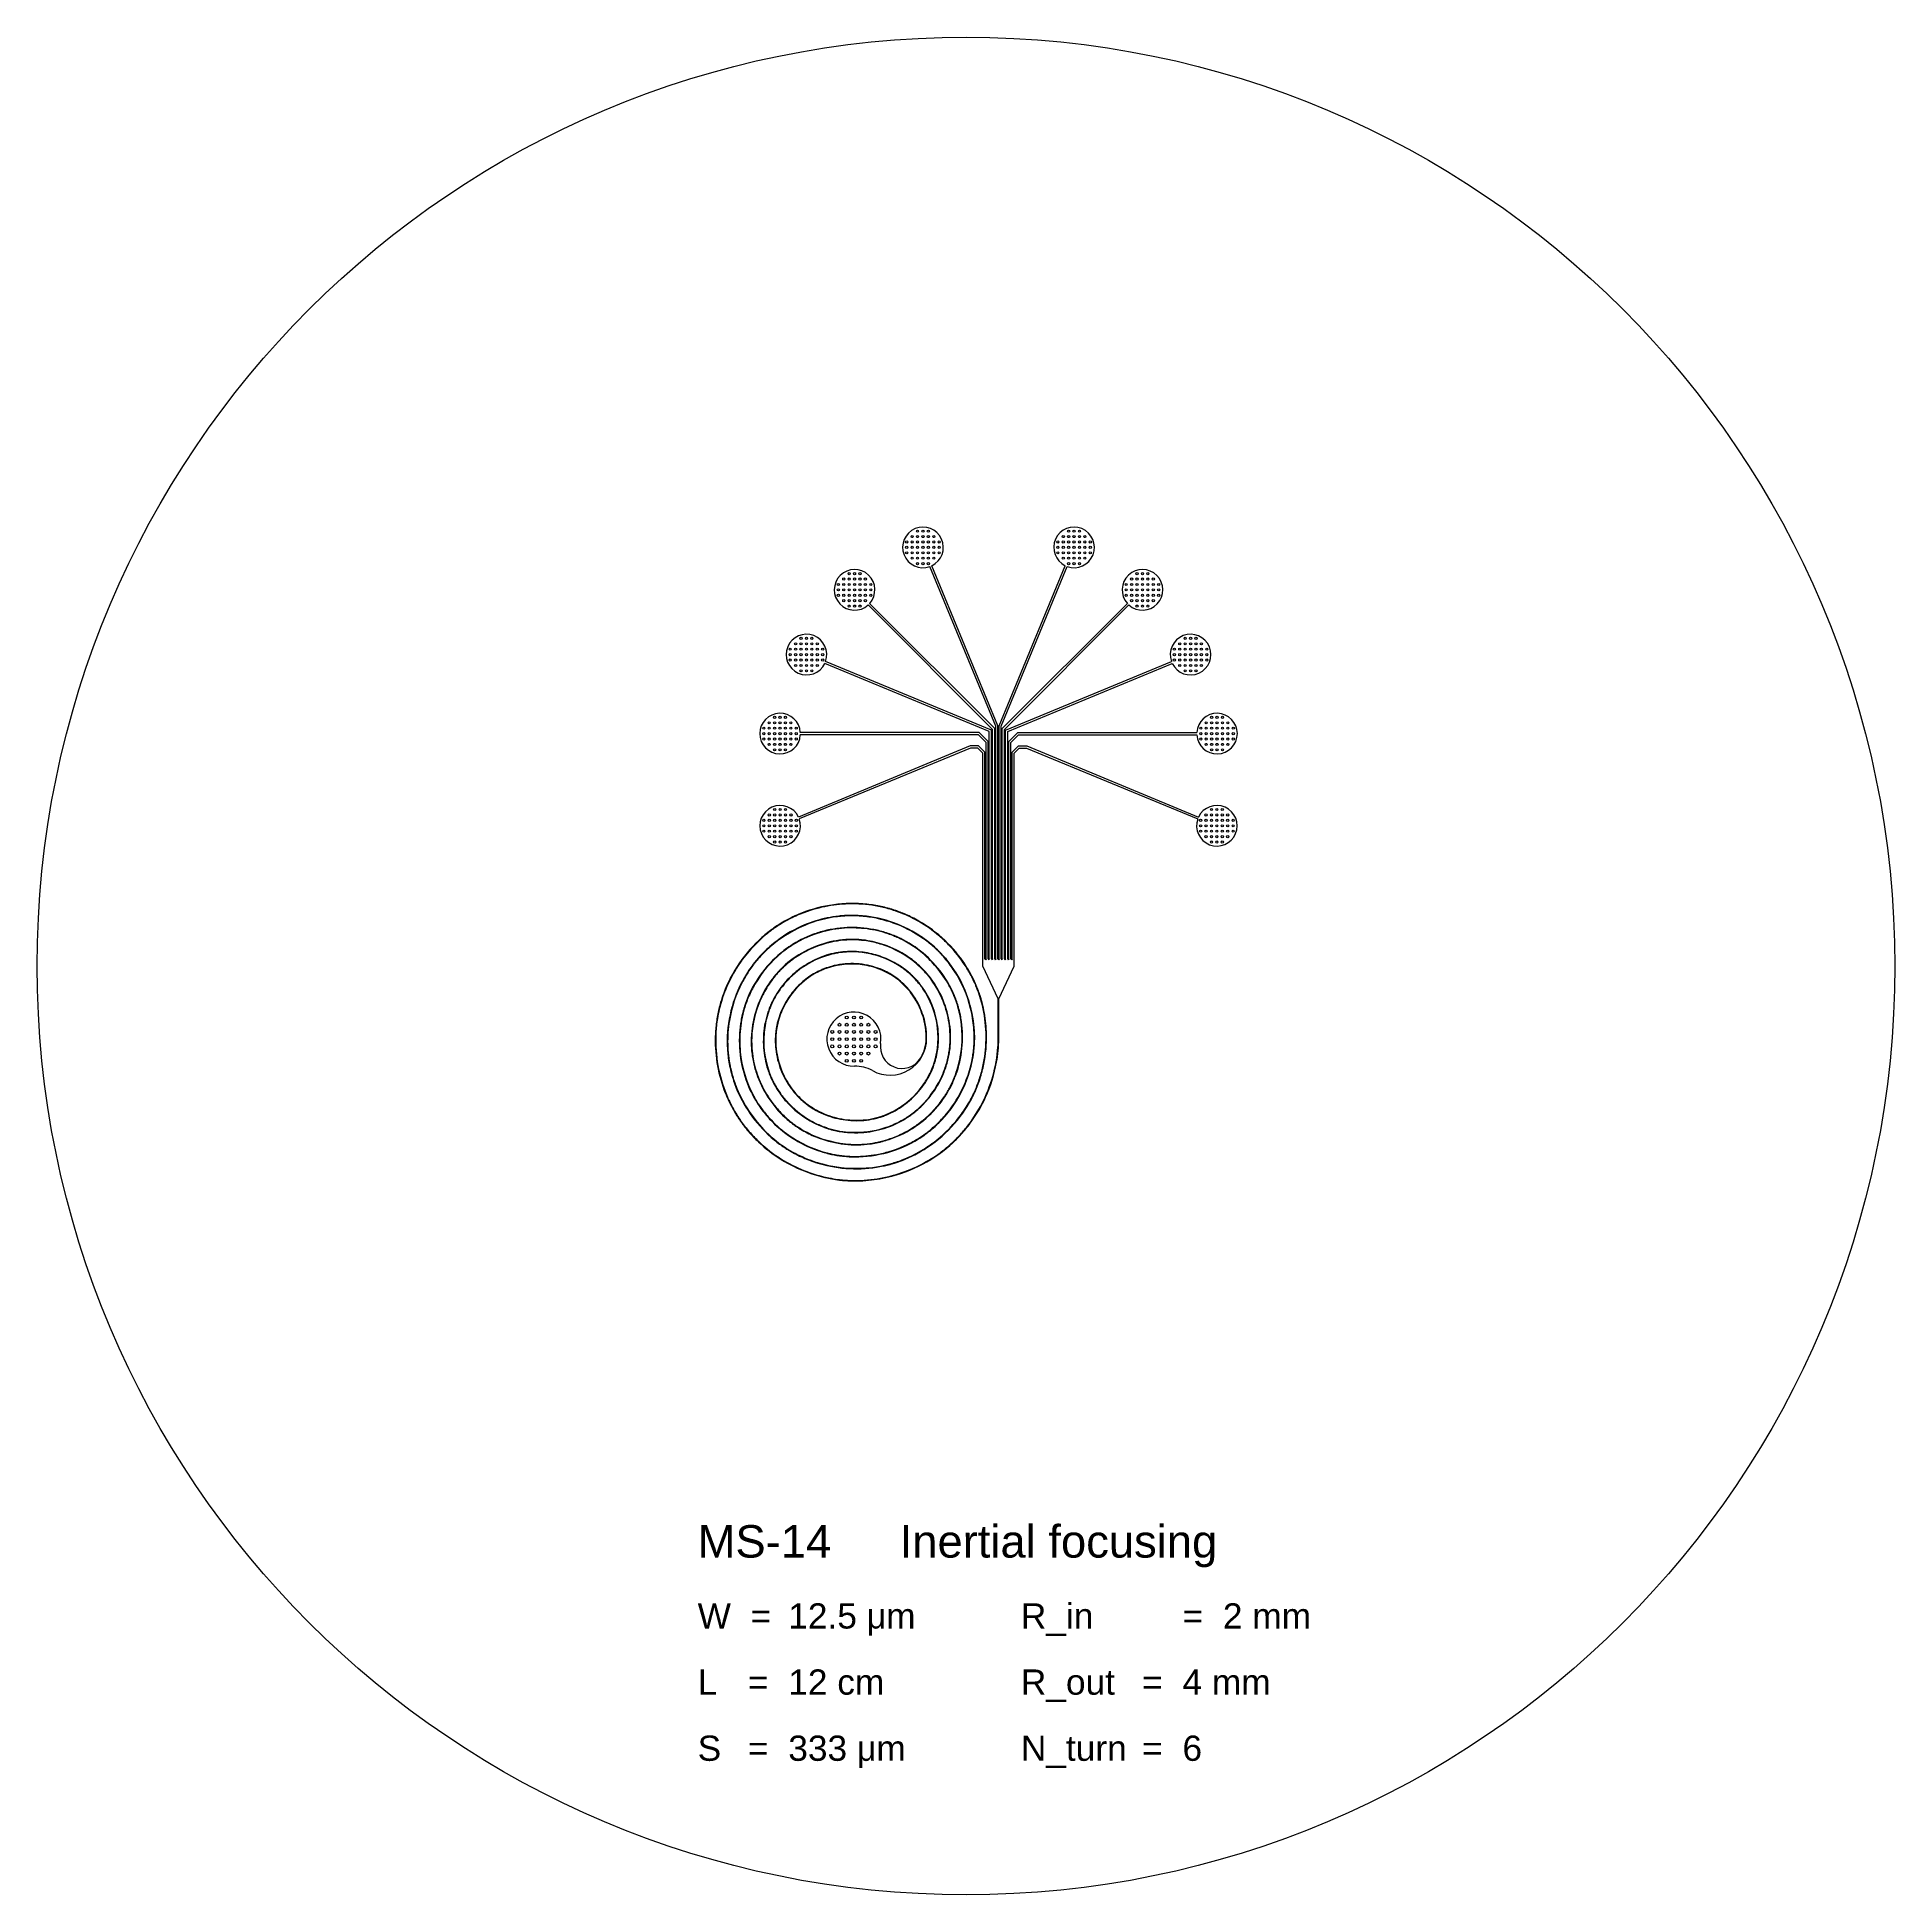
# Model space of a CAD drawing. Header units: millimetres. Extents: x 10524 to 192721, y 96213 to 283630.
# Drawn here: x 10524 to 62024, y 96227 to 147727 of the extents above; entities that cross this region are included whole.
import ezdxf

# ---------------------------------------------------------------- set-up
doc = ezdxf.new("R2010")
doc.units = ezdxf.units.MM
doc.layers.add('Clear', color=140, linetype='Continuous')
doc.layers.add('Opaque', color=30, linetype='Continuous')
doc.styles.get("Standard").update_dxf_attribs({"font": 'arial.ttf'})

msp = doc.modelspace()

# ---------------------------------------------------------------- texts
at = {"layer": 'Clear', "insert": (28835, 106477), "char_height": 280, "attachment_point": 1}
msp.add_mtext_dynamic_manual_height_columns('{\\H3.2143x;MS-14^I^IInertial focusing\\H0.83335x;\\P\\H0.53332x; \\P\\H1.75x;W  =^I 12.5 \\fSymbol|b0|i0|c2|p18;m\\fArial|b0|i0|c0|p34;m^I^I^IR_in ^I^I=^I2 mm\\H1.0714x; \\P\\H0.53332x; \\P\\H1.75x;L^I =^I 12 cm^I^I^I^IR_out ^I=^I4 mm\\H1.0714x;\\P\\H0.53332x; \\P\\H1.7501x;S ^I =^I 333 \\fSymbol|b0|i0|c2|p18;m\\fArial|b0|i0|c0|p34;m^I^I^IN_turn^I=^I6\\H1.0714x;^I}', width=17445.26, gutter_width=12.5, heights=[7318], dxfattribs=at)

# ---------------------------------------------------------------- linework, layer by layer
at = {"layer": 'Clear'}
for p, q in [((37100, 128627), (35268, 133051)), ((37160, 128639), (35323, 133074)), ((37190, 128639), (39027, 133074)), ((37250, 128627), (39083, 133051)), ((37010, 128537), (33561, 131987)), ((37070, 128562), (33603, 132029)), ((37280, 128562), (40747, 132029)), ((37340, 128537), (40790, 131987)), ((36920, 128477), (32358, 130367)), ((36980, 128518), (32381, 130423)), ((37370, 128518), (41970, 130423)), ((37430, 128477), (41993, 130367)), ((36643, 128450), (31680, 128450)), ((36618, 128390), (31680, 128390)), ((36830, 128177), (36618, 128390)), ((36890, 128202), (36643, 128450)), ((36920, 122177), (36920, 128477)), ((36980, 122177), (36980, 128518)), ((37010, 122177), (37010, 128537)), ((37070, 122177), (37070, 128562)), ((37100, 122177), (37100, 128627)), ((37160, 122177), (37160, 128639)), ((37190, 122177), (37190, 128639)), ((37250, 122177), (37250, 128627)), ((37280, 122177), (37280, 128562)), ((37340, 122177), (37340, 128537)), ((37370, 122177), (37370, 128518)), ((37430, 122177), (37430, 128477)), ((37460, 128202), (37708, 128450)), ((37520, 128177), (37733, 128390)), ((37708, 128450), (42671, 128450)), ((37733, 128390), (42671, 128390)), ((36387, 128079), (31629, 126108)), ((36399, 128019), (31652, 126053)), ((36624, 128079), (36387, 128079)), ((36599, 128019), (36399, 128019)), ((36740, 127877), (36599, 128019)), ((36800, 127902), (36624, 128079)), ((36740, 121977), (36740, 127877)), ((36800, 122177), (36800, 127902)), ((36830, 122177), (36830, 128177)), ((36890, 122177), (36890, 128202)), ((37460, 122177), (37460, 128202)), ((37520, 122177), (37520, 128177)), ((37550, 127902), (37727, 128079)), ((37550, 122177), (37550, 127902)), ((37610, 127877), (37752, 128019)), ((37610, 121977), (37610, 127877)), ((37727, 128079), (37964, 128079)), ((37752, 128019), (37952, 128019)), ((37952, 128019), (42699, 126053)), ((37964, 128079), (42722, 126108)), ((36800, 122177), (36815, 122152)), ((36830, 122177), (36815, 122152)), ((36890, 122177), (36905, 122152)), ((36920, 122177), (36905, 122152)), ((36980, 122177), (36995, 122152)), ((37010, 122177), (36995, 122152)), ((37070, 122177), (37085, 122152)), ((37100, 122177), (37085, 122152)), ((37160, 122177), (37175, 122152)), ((37190, 122177), (37175, 122152)), ((37250, 122177), (37265, 122152)), ((37280, 122177), (37265, 122152)), ((37340, 122177), (37355, 122152)), ((37370, 122177), (37355, 122152)), ((37430, 122177), (37445, 122152)), ((37460, 122177), (37445, 122152)), ((37520, 122177), (37535, 122152)), ((37550, 122177), (37535, 122152)), ((37169, 121063), (36740, 121977)), ((37182, 121063), (37610, 121977)), ((37169, 119950), (37169, 121063)), ((37182, 119950), (37182, 121063))]:
    msp.add_line(p, q, dxfattribs=at)
for centre, radius, start, end in [((35081, 133582), 563, 295.5572, 289.4428), ((39270, 133582), 563, 250.5572, 244.4428), ((33185, 132405), 563, 318.0572, 311.9428), ((41166, 132405), 563, 228.0572, 221.9428), ((31851, 130610), 563, 340.5572, 334.4428), ((42500, 130610), 563, 205.5572, 199.4428), ((31118, 128420), 563, 3.0572, 356.9428), ((43233, 128420), 563, 183.0572, 176.9428), ((31121, 125865), 563, 25.5572, 19.4428), ((43229, 125865), 563, 160.5572, 154.4428), ((33167, 119950), 750, 350.8837, 271.0177), ((34168, 119965), 1014, 241.242, 0.5181), ((34500, 119736), 600, 170.8837, 325.7216), ((34168, 119962), 1001, 325.7216, 0.696), ((33198, 118200), 1000, 61.1599, 91.0177)]:
    msp.add_arc(centre, radius, start, end, dxfattribs=at)
for points, knots in [([(35182, 119974), (35182, 119985), (35182, 119994), (35182, 120021), (35182, 120036), (35181, 120056), (35181, 120061), (35181, 120074), (35181, 120081), (35180, 120096), (35179, 120104), (35178, 120127), (35177, 120142), (35173, 120188), (35170, 120219), (35158, 120310), (35147, 120371), (35097, 120595), (35039, 120755), (34888, 121058), (34793, 121201), (34573, 121461), (34446, 121577), (34287, 121688), (34268, 121701), (34212, 121737), (34174, 121760), (34096, 121803), (34056, 121823), (33936, 121880), (33853, 121913), (33572, 122003), (33366, 122038), (32951, 122048), (32743, 122023), (32500, 121956), (32459, 121944), (32389, 121920), (32361, 121909), (32315, 121891), (32298, 121884), (32265, 121870), (32249, 121862), (32217, 121848), (32201, 121840), (32170, 121825), (32154, 121817), (32108, 121793), (32078, 121776), (31988, 121722), (31930, 121684), (31761, 121559), (31656, 121465), (31466, 121257), (31381, 121144), (31217, 120879), (31144, 120723), (31078, 120521), (31066, 120483), (31047, 120410), (31039, 120376), (31025, 120312), (31019, 120282), (31011, 120232), (31008, 120212), (31000, 120149), (30995, 120106), (30989, 120019), (30987, 119975), (30986, 119845), (30991, 119757), (31022, 119475), (31071, 119281), (31215, 118913), (31312, 118737), (31457, 118541), (31484, 118506), (31571, 118403), (31633, 118338), (31713, 118263), (31727, 118251), (31757, 118225), (31771, 118212), (31801, 118188), (31816, 118176), (31862, 118140), (31893, 118117), (31989, 118051), (32055, 118010), (32290, 117881), (32469, 117810), (32841, 117715), (33033, 117690), (33418, 117688), (33611, 117711), (33817, 117765), (33837, 117770), (33873, 117781), (33890, 117786), (33923, 117796), (33940, 117802), (33997, 117822), (34037, 117837), (34156, 117886), (34233, 117923), (34471, 118055), (34624, 118167), (34901, 118422), (35025, 118567), (35235, 118882), (35321, 119052), (35399, 119273), (35413, 119315), (35430, 119375), (35435, 119392), (35444, 119427), (35448, 119445), (35461, 119498), (35468, 119533), (35487, 119640), (35497, 119711), (35520, 119982), (35512, 120184), (35446, 120579), (35389, 120774), (35228, 121143), (35124, 121318), (34977, 121504), (34956, 121529), (34921, 121570), (34908, 121585), (34881, 121614), (34867, 121629), (34825, 121672), (34797, 121700), (34738, 121754), (34708, 121781), (34616, 121858), (34552, 121906), (34353, 122042), (34211, 122119), (33914, 122245), (33760, 122293), (33443, 122360), (33281, 122378), (33075, 122380), (33032, 122380), (32902, 122374), (32815, 122365), (32707, 122348), (32685, 122344), (32641, 122335), (32619, 122331), (32553, 122316), (32509, 122305), (32379, 122268), (32294, 122239), (32043, 122136), (31883, 122049), (31584, 121843), (31445, 121724), (31195, 121458), (31085, 121311), (30969, 121116), (30947, 121077), (30912, 121008), (30898, 120979), (30875, 120930), (30866, 120910), (30848, 120869), (30839, 120848), (30823, 120806), (30815, 120785), (30790, 120718), (30774, 120671), (30732, 120528), (30709, 120431), (30657, 120130), (30647, 119922), (30676, 119509), (30716, 119304), (30795, 119059), (30812, 119013), (30844, 118931), (30860, 118894), (30889, 118829), (30903, 118800), (30931, 118743), (30946, 118714), (30992, 118632), (31024, 118578), (31126, 118421), (31202, 118321), (31438, 118054), (31615, 117902), (32002, 117647), (32212, 117545), (32465, 117464), (32495, 117455), (32556, 117438), (32586, 117430), (32648, 117416), (32679, 117409), (32772, 117390), (32834, 117381), (33023, 117358), (33150, 117352), (33496, 117361), (33714, 117393), (34138, 117511), (34343, 117596), (34555, 117719), (34577, 117732), (34619, 117758), (34640, 117772), (34682, 117799), (34702, 117813), (34782, 117870), (34840, 117915), (35009, 118057), (35113, 118161), (35304, 118386), (35390, 118506), (35537, 118749), (35598, 118871), (35672, 119050), (35692, 119104), (35747, 119266), (35777, 119377), (35804, 119516), (35809, 119542), (35818, 119595), (35822, 119622), (35829, 119675), (35832, 119702), (35841, 119791), (35845, 119854), (35850, 120042), (35845, 120167), (35805, 120517), (35752, 120738), (35594, 121163), (35488, 121366), (35327, 121598), (35294, 121641), (35240, 121710), (35219, 121735), (35177, 121784), (35155, 121808), (35085, 121884), (35034, 121934), (34877, 122079), (34765, 122167), (34447, 122379), (34231, 122486), (33837, 122622), (33664, 122664), (33440, 122696), (33391, 122701), (33314, 122708), (33286, 122710), (33235, 122712), (33212, 122713), (33165, 122715), (33142, 122715), (33060, 122715), (33001, 122713), (32824, 122701), (32707, 122686), (32348, 122615), (32110, 122534), (31663, 122315), (31453, 122176), (31222, 121972), (31180, 121932), (31121, 121873), (31104, 121855), (31069, 121818), (31052, 121799), (31002, 121743), (30969, 121704), (30875, 121585), (30817, 121503), (30637, 121217), (30536, 121002), (30388, 120551), (30342, 120316), (30322, 120025), (30320, 119971), (30319, 119877), (30319, 119836), (30322, 119769), (30323, 119742), (30327, 119685), (30329, 119655), (30335, 119594), (30338, 119564), (30350, 119475), (30360, 119415), (30395, 119237), (30426, 119120), (30542, 118773), (30649, 118550), (30915, 118136), (31075, 117945), (31298, 117740), (31341, 117703), (31412, 117646), (31439, 117624), (31495, 117582), (31524, 117561), (31582, 117521), (31611, 117502), (31699, 117445), (31760, 117409), (31946, 117309), (32074, 117251), (32432, 117120), (32667, 117065), (33146, 117012), (33389, 117014), (33660, 117051), (33692, 117056), (33756, 117067), (33788, 117074), (33851, 117087), (33883, 117094), (33977, 117117), (34039, 117135), (34225, 117194), (34346, 117242), (34689, 117403), (34901, 117538), (35288, 117855), (35462, 118038), (35644, 118287), (35676, 118334), (35722, 118405), (35737, 118428), (35765, 118475), (35779, 118499), (35806, 118547), (35819, 118571), (35857, 118644), (35882, 118693), (35950, 118843), (35990, 118945), (36103, 119287), (36152, 119534), (36189, 120034), (36177, 120287), (36124, 120590), (36113, 120645), (36090, 120742), (36080, 120784), (36060, 120853), (36052, 120880), (36035, 120934), (36026, 120961), (36008, 121015), (35998, 121041), (35961, 121140), (35930, 121212), (35831, 121423), (35753, 121558), (35523, 121899), (35353, 122094), (34971, 122437), (34759, 122586), (34489, 122726), (34448, 122746), (34379, 122778), (34351, 122790), (34296, 122813), (34268, 122825), (34184, 122858), (34127, 122878), (33955, 122933), (33837, 122963), (33475, 123034), (33225, 123052), (32727, 123030), (32479, 122991), (32184, 122905), (32129, 122888), (32035, 122855), (31996, 122840), (31928, 122813), (31899, 122801), (31843, 122777), (31816, 122764), (31761, 122738), (31734, 122725), (31640, 122677), (31574, 122640), (31380, 122522), (31256, 122434), (30925, 122160), (30733, 121954), (30408, 121499), (30275, 121250), (30166, 120953), (30155, 120920), (30135, 120859), (30126, 120831), (30109, 120775), (30101, 120747), (30086, 120690), (30079, 120662), (30059, 120577), (30047, 120519), (30017, 120346), (30003, 120230), (29979, 119846), (29995, 119578), (30092, 119051), (30173, 118793), (30310, 118495), (30336, 118442), (30385, 118350), (30408, 118310), (30447, 118244), (30464, 118217), (30498, 118163), (30515, 118136), (30569, 118057), (30606, 118005), (30723, 117854), (30807, 117757), (31085, 117475), (31296, 117306), (31755, 117025), (32001, 116912), (32316, 116813), (32373, 116797), (32481, 116770), (32531, 116758), (32607, 116743), (32632, 116738), (32682, 116730), (32708, 116726), (32783, 116714), (32834, 116708), (32987, 116693), (33089, 116688), (33499, 116686), (33807, 116728), (34403, 116895), (34689, 117019), (35008, 117215), (35061, 117251), (35138, 117305), (35163, 117323), (35213, 117361), (35238, 117380), (35314, 117441), (35365, 117484), (35514, 117619), (35608, 117715), (35924, 118081), (36111, 118382), (36386, 119028), (36474, 119373), (36506, 119755), (36508, 119785), (36512, 119846), (36513, 119877), (36515, 119968), (36515, 120029), (36510, 120212), (36499, 120333), (36442, 120744), (36363, 121029), (36137, 121571), (35989, 121829), (35771, 122112), (35732, 122160), (35659, 122245), (35625, 122282), (35570, 122341), (35549, 122362), (35471, 122440), (35412, 122494), (35231, 122650), (35103, 122746), (34719, 122992), (34448, 123120), (33882, 123304), (33587, 123360), (33225, 123380), (33161, 123382), (33064, 123381), (33031, 123381), (32968, 123379), (32939, 123377), (32856, 123372), (32802, 123368), (32639, 123350), (32531, 123332), (32210, 123265), (32001, 123200), (31528, 123002), (31271, 122856), (30967, 122628), (30900, 122574), (30706, 122405), (30585, 122282), (30452, 122125), (30431, 122100), (30365, 122016), (30320, 121956), (30194, 121772), (30117, 121644), (29905, 121231), (29798, 120931), (29666, 120311), (29641, 119992), (29664, 119608), (29670, 119543), (29682, 119441), (29687, 119405), (29698, 119333), (29704, 119297), (29717, 119226), (29724, 119190), (29747, 119085), (29764, 119016), (29823, 118811), (29870, 118676), (30038, 118277), (30183, 118023), (30530, 117555), (30732, 117342), (31007, 117116), (31057, 117077), (31148, 117010), (31189, 116982), (31265, 116931), (31300, 116909), (31395, 116850), (31457, 116814), (31581, 116748), (31645, 116716), (31838, 116627), (31970, 116576), (32376, 116445), (32657, 116390), (33225, 116344), (33512, 116354), (33857, 116409), (33919, 116420), (34030, 116444), (34078, 116455), (34154, 116475), (34182, 116482), (34238, 116498), (34266, 116507), (34364, 116538), (34434, 116562), (34640, 116641), (34774, 116703), (35193, 116926), (35461, 117119), (35940, 117569), (36149, 117826), (36356, 118165), (36390, 118224), (36438, 118315), (36454, 118345), (36484, 118407), (36499, 118439), (36528, 118501), (36542, 118533), (36569, 118596), (36582, 118628), (36619, 118725), (36642, 118790), (36706, 118987), (36741, 119121), (36824, 119529), (36849, 119807), (36841, 120183), (36835, 120282), (36806, 120577), (36771, 120772), (36701, 121035), (36680, 121106), (36640, 121227), (36622, 121277), (36591, 121357), (36579, 121387), (36554, 121447), (36541, 121477), (36515, 121537), (36501, 121566), (36459, 121654), (36429, 121712), (36335, 121883), (36266, 121994), (36022, 122344), (35824, 122567), (35380, 122963), (35135, 123135), (34814, 123308), (34755, 123337), (34638, 123392), (34581, 123417), (34474, 123460), (34425, 123479), (34345, 123508), (34315, 123518), (34255, 123538), (34225, 123547), (34134, 123574), (34073, 123591), (33888, 123635), (33763, 123659), (33335, 123717), (33026, 123721), (32416, 123657), (32114, 123589), (31761, 123463), (31698, 123438), (31564, 123382), (31493, 123349), (31375, 123291), (31328, 123266), (31225, 123208), (31168, 123175), (31057, 123105), (31002, 123069), (30834, 122950), (30723, 122862), (30382, 122560), (30173, 122322), (29815, 121802), (29667, 121520), (29533, 121161), (29511, 121097), (29477, 120986), (29463, 120939), (29438, 120846), (29426, 120799), (29408, 120721), (29401, 120690), (29389, 120626), (29383, 120595), (29366, 120499), (29357, 120435), (29334, 120243), (29325, 120114), (29318, 119725), (29339, 119466), (29432, 118955), (29504, 118704), (29628, 118389), (29659, 118318), (29758, 118106), (29833, 117968), (29943, 117793), (29971, 117751), (30018, 117682), (30037, 117654), (30076, 117601), (30096, 117574), (30157, 117495), (30199, 117443), (30329, 117291), (30422, 117194), (30713, 116918), (30926, 116754), (31382, 116471), (31625, 116352), (32129, 116166), (32391, 116098), (32695, 116054), (32732, 116049), (32807, 116040), (32844, 116036), (32920, 116030), (32957, 116027), (33033, 116023), (33071, 116021), (33184, 116019), (33260, 116019), (33547, 116029), (33757, 116053), (34307, 116161), (34640, 116273), (35268, 116578), (35563, 116771), (35851, 117024), (35876, 117046), (35924, 117090), (35948, 117113), (35995, 117159), (36018, 117182), (36087, 117252), (36131, 117300), (36262, 117448), (36343, 117551), (36574, 117871), (36706, 118100), (36957, 118649), (37060, 118975), (37158, 119521), (37179, 119735), (37182, 119950)], [0.016829, 0.016829, 0.016829, 0.016829, 0.028439, 0.028439, 0.050218, 0.050218, 0.057686, 0.057686, 0.069084, 0.069084, 0.080481, 0.080481, 0.103276, 0.103276, 0.148866, 0.148866, 0.240046, 0.240046, 0.489338, 0.489338, 0.73863, 0.73863, 0.987922, 0.987922, 1.020599, 1.020599, 1.084967, 1.084967, 1.149335, 1.149335, 1.27807, 1.27807, 1.574759, 1.574759, 1.871447, 1.871447, 1.932614, 1.932614, 1.975954, 1.975954, 2.002298, 2.002298, 2.026917, 2.026917, 2.051537, 2.051537, 2.076156, 2.076156, 2.125395, 2.125395, 2.223874, 2.223874, 2.42083, 2.42083, 2.617787, 2.617787, 2.855829, 2.855829, 2.912085, 2.912085, 2.960305, 2.960305, 3.002607, 3.002607, 3.02998, 3.02998, 3.090057, 3.090057, 3.150135, 3.150135, 3.27029, 3.27029, 3.540272, 3.540272, 3.810254, 3.810254, 3.87094, 3.87094, 3.992312, 3.992312, 4.018386, 4.018386, 4.044459, 4.044459, 4.070532, 4.070532, 4.122678, 4.122678, 4.22697, 4.22697, 4.482345, 4.482345, 4.73772, 4.73772, 4.993095, 4.993095, 5.019172, 5.019172, 5.042474, 5.042474, 5.065775, 5.065775, 5.121997, 5.121997, 5.233997, 5.233997, 5.479348, 5.479348, 5.724699, 5.724699, 5.970051, 5.970051, 6.026743, 6.026743, 6.049945, 6.049945, 6.073146, 6.073146, 6.119548, 6.119548, 6.212353, 6.212353, 6.467766, 6.467766, 6.723178, 6.723178, 6.978591, 6.978591, 7.020646, 7.020646, 7.045739, 7.045739, 7.070833, 7.070833, 7.121019, 7.121019, 7.171206, 7.171206, 7.271579, 7.271579, 7.472326, 7.472326, 7.673072, 7.673072, 7.873819, 7.873819, 7.927364, 7.927364, 8.034455, 8.034455, 8.062109, 8.062109, 8.089762, 8.089762, 8.145069, 8.145069, 8.255683, 8.255683, 8.476911, 8.476911, 8.698139, 8.698139, 8.919367, 8.919367, 8.973011, 8.973011, 9.01203, 9.01203, 9.038758, 9.038758, 9.065704, 9.065704, 9.092649, 9.092649, 9.152261, 9.152261, 9.271486, 9.271486, 9.518096, 9.518096, 9.764707, 9.764707, 9.822877, 9.822877, 9.869531, 9.869531, 9.907343, 9.907343, 9.945154, 9.945154, 10.018875, 10.018875, 10.166316, 10.166316, 10.43718, 10.43718, 10.708044, 10.708044, 10.744717, 10.744717, 10.781391, 10.781391, 10.818065, 10.818065, 10.891413, 10.891413, 11.038108, 11.038108, 11.290452, 11.290452, 11.542797, 11.542797, 11.571245, 11.571245, 11.599693, 11.599693, 11.628141, 11.628141, 11.711719, 11.711719, 11.878877, 11.878877, 12.046035, 12.046035, 12.199991, 12.199991, 12.264405, 12.264405, 12.393234, 12.393234, 12.42338, 12.42338, 12.453527, 12.453527, 12.483673, 12.483673, 12.553922, 12.553922, 12.694422, 12.694422, 12.946272, 12.946272, 13.198123, 13.198123, 13.258546, 13.258546, 13.294294, 13.294294, 13.330042, 13.330042, 13.408415, 13.408415, 13.56516, 13.56516, 13.827175, 13.827175, 14.020453, 14.020453, 14.073825, 14.073825, 14.104401, 14.104401, 14.129622, 14.129622, 14.154842, 14.154842, 14.21875, 14.21875, 14.346566, 14.346566, 14.614723, 14.614723, 14.88288, 14.88288, 14.9446, 14.9446, 14.971598, 14.971598, 14.998596, 14.998596, 15.05248, 15.05248, 15.16025, 15.16025, 15.411474, 15.411474, 15.662699, 15.662699, 15.719498, 15.719498, 15.762303, 15.762303, 15.790601, 15.790601, 15.822342, 15.822342, 15.854083, 15.854083, 15.917565, 15.917565, 16.044529, 16.044529, 16.300889, 16.300889, 16.557249, 16.557249, 16.615714, 16.615714, 16.65203, 16.65203, 16.688345, 16.688345, 16.724661, 16.724661, 16.797292, 16.797292, 16.942554, 16.942554, 17.189432, 17.189432, 17.436309, 17.436309, 17.469326, 17.469326, 17.502343, 17.502343, 17.53536, 17.53536, 17.60135, 17.60135, 17.73333, 17.73333, 17.986295, 17.986295, 18.239259, 18.239259, 18.296516, 18.296516, 18.324082, 18.324082, 18.351648, 18.351648, 18.379214, 18.379214, 18.434346, 18.434346, 18.54461, 18.54461, 18.794397, 18.794397, 19.044185, 19.044185, 19.100055, 19.100055, 19.142852, 19.142852, 19.170866, 19.170866, 19.198879, 19.198879, 19.226892, 19.226892, 19.30368, 19.30368, 19.457256, 19.457256, 19.709144, 19.709144, 19.961032, 19.961032, 20.005765, 20.005765, 20.035141, 20.035141, 20.064517, 20.064517, 20.123269, 20.123269, 20.240774, 20.240774, 20.482051, 20.482051, 20.723329, 20.723329, 20.778342, 20.778342, 20.819178, 20.819178, 20.848763, 20.848763, 20.877754, 20.877754, 20.906744, 20.906744, 20.979396, 20.979396, 21.1247, 21.1247, 21.391035, 21.391035, 21.65737, 21.65737, 21.690745, 21.690745, 21.718448, 21.718448, 21.746152, 21.746152, 21.773855, 21.773855, 21.829261, 21.829261, 21.940073, 21.940073, 22.191822, 22.191822, 22.443572, 22.443572, 22.499053, 22.499053, 22.541485, 22.541485, 22.571261, 22.571261, 22.601038, 22.601038, 22.66059, 22.66059, 22.779694, 22.779694, 23.029139, 23.029139, 23.278583, 23.278583, 23.333504, 23.333504, 23.381236, 23.381236, 23.404772, 23.404772, 23.428309, 23.428309, 23.475382, 23.475382, 23.569527, 23.569527, 23.852277, 23.852277, 24.135026, 24.135026, 24.193072, 24.193072, 24.221292, 24.221292, 24.249512, 24.249512, 24.310307, 24.310307, 24.431897, 24.431897, 24.748656, 24.748656, 25.065414, 25.065414, 25.092715, 25.092715, 25.120016, 25.120016, 25.174619, 25.174619, 25.283823, 25.283823, 25.545548, 25.545548, 25.807272, 25.807272, 25.862445, 25.862445, 25.906857, 25.906857, 25.933587, 25.933587, 26.004079, 26.004079, 26.145063, 26.145063, 26.406656, 26.406656, 26.668249, 26.668249, 26.72398, 26.72398, 26.753106, 26.753106, 26.778392, 26.778392, 26.826018, 26.826018, 26.92127, 26.92127, 27.111774, 27.111774, 27.36644, 27.36644, 27.440793, 27.440793, 27.589498, 27.589498, 27.617845, 27.617845, 27.681925, 27.681925, 27.810087, 27.810087, 28.081464, 28.081464, 28.352841, 28.352841, 28.408935, 28.408935, 28.439936, 28.439936, 28.470937, 28.470937, 28.501937, 28.501937, 28.562459, 28.562459, 28.683502, 28.683502, 28.929721, 28.929721, 29.175941, 29.175941, 29.22945, 29.22945, 29.271349, 29.271349, 29.306151, 29.306151, 29.365626, 29.365626, 29.425101, 29.425101, 29.544051, 29.544051, 29.781951, 29.781951, 30.01985, 30.01985, 30.072692, 30.072692, 30.113732, 30.113732, 30.138008, 30.138008, 30.162285, 30.162285, 30.223362, 30.223362, 30.345518, 30.345518, 30.616339, 30.616339, 30.88716, 30.88716, 30.942948, 30.942948, 30.971256, 30.971256, 30.999564, 30.999564, 31.027872, 31.027872, 31.05618, 31.05618, 31.112797, 31.112797, 31.226029, 31.226029, 31.452495, 31.452495, 31.532894, 31.532894, 31.693692, 31.693692, 31.753811, 31.753811, 31.797128, 31.797128, 31.823473, 31.823473, 31.849818, 31.849818, 31.876162, 31.876162, 31.928852, 31.928852, 32.034232, 32.034232, 32.27367, 32.27367, 32.513109, 32.513109, 32.566113, 32.566113, 32.616263, 32.616263, 32.65856, 32.65856, 32.683891, 32.683891, 32.709222, 32.709222, 32.759885, 32.759885, 32.861209, 32.861209, 33.105491, 33.105491, 33.349773, 33.349773, 33.403169, 33.403169, 33.465158, 33.465158, 33.507093, 33.507093, 33.55894, 33.55894, 33.610786, 33.610786, 33.722165, 33.722165, 33.970245, 33.970245, 34.218325, 34.218325, 34.270983, 34.270983, 34.309395, 34.309395, 34.346782, 34.346782, 34.372025, 34.372025, 34.397268, 34.397268, 34.447754, 34.447754, 34.548726, 34.548726, 34.75067, 34.75067, 34.952615, 34.952615, 35.013101, 35.013101, 35.134074, 35.134074, 35.173274, 35.173274, 35.198919, 35.198919, 35.224565, 35.224565, 35.276136, 35.276136, 35.379279, 35.379279, 35.585564, 35.585564, 35.791849, 35.791849, 35.998135, 35.998135, 36.026801, 36.026801, 36.055689, 36.055689, 36.084577, 36.084577, 36.113465, 36.113465, 36.171242, 36.171242, 36.33245, 36.33245, 36.597413, 36.597413, 36.862376, 36.862376, 36.887155, 36.887155, 36.911935, 36.911935, 36.936714, 36.936714, 36.986273, 36.986273, 37.085391, 37.085391, 37.283627, 37.283627, 37.538594, 37.538594, 37.699112, 37.699112, 37.699112, 37.699112]), ([(35170, 119974), (35170, 119985), (35170, 119994), (35170, 120022), (35169, 120038), (35169, 120059), (35169, 120065), (35168, 120076), (35168, 120081), (35167, 120098), (35167, 120109), (35165, 120142), (35163, 120164), (35156, 120229), (35151, 120273), (35129, 120404), (35108, 120490), (35009, 120815), (34892, 121044), (34705, 121286), (34672, 121326), (34566, 121443), (34490, 121516), (34372, 121612), (34334, 121640), (34276, 121680), (34258, 121693), (34203, 121728), (34166, 121750), (34054, 121812), (33977, 121849), (33738, 121944), (33570, 121988), (33065, 122057), (32719, 122024), (32374, 121901), (32350, 121892), (32310, 121875), (32294, 121868), (32256, 121852), (32234, 121842), (32192, 121822), (32171, 121811), (32108, 121779), (32067, 121755), (31947, 121682), (31870, 121627), (31592, 121399), (31416, 121192), (31241, 120888), (31204, 120813), (31105, 120584), (31056, 120423), (31025, 120237), (31021, 120217), (31016, 120176), (31013, 120155), (31007, 120095), (31004, 120054), (30998, 119933), (30999, 119852), (31019, 119539), (31072, 119308), (31181, 119034), (31206, 118980), (31313, 118762), (31414, 118607), (31568, 118426), (31606, 118385), (31670, 118320), (31697, 118295), (31742, 118254), (31761, 118238), (31798, 118207), (31817, 118191), (31874, 118146), (31913, 118118), (32034, 118036), (32118, 117987), (32380, 117856), (32567, 117792), (32951, 117711), (33149, 117694), (33397, 117706), (33448, 117710), (33600, 117728), (33701, 117747), (33818, 117778), (33835, 117783), (33867, 117792), (33881, 117796), (33909, 117805), (33922, 117809), (33964, 117823), (33991, 117833), (34074, 117865), (34128, 117888), (34288, 117965), (34391, 118024), (34730, 118257), (34940, 118468), (35138, 118758), (35168, 118806), (35253, 118953), (35303, 119055), (35363, 119206), (35379, 119251), (35399, 119315), (35405, 119333), (35415, 119367), (35419, 119383), (35428, 119414), (35432, 119430), (35443, 119478), (35450, 119510), (35469, 119607), (35479, 119672), (35500, 119868), (35503, 120000), (35477, 120424), (35405, 120714), (35261, 121034), (35236, 121084), (35157, 121230), (35098, 121324), (35001, 121454), (34970, 121493), (34926, 121545), (34915, 121558), (34868, 121610), (34831, 121649), (34755, 121722), (34716, 121758), (34594, 121861), (34509, 121924), (34174, 122137), (33900, 122249), (33329, 122373), (33032, 122385), (32720, 122337), (32700, 122334), (32659, 122326), (32639, 122322), (32579, 122309), (32539, 122300), (32419, 122268), (32341, 122242), (32023, 122120), (31796, 121989), (31542, 121786), (31493, 121743), (31351, 121611), (31263, 121515), (31151, 121371), (31120, 121329), (31030, 121198), (30976, 121107), (30916, 120987), (30903, 120961), (30882, 120916), (30874, 120897), (30857, 120858), (30849, 120838), (30833, 120799), (30826, 120779), (30804, 120720), (30790, 120680), (30753, 120558), (30732, 120476), (30683, 120226), (30667, 120055), (30670, 119545), (30739, 119204), (30885, 118868), (30895, 118845), (30917, 118800), (30928, 118778), (30950, 118734), (30962, 118712), (30997, 118647), (31023, 118604), (31102, 118479), (31160, 118398), (31406, 118094), (31629, 117898), (31931, 117712), (31984, 117681), (32088, 117627), (32139, 117602), (32242, 117557), (32294, 117536), (32387, 117502), (32427, 117489), (32493, 117468), (32519, 117461), (32570, 117447), (32595, 117441), (32673, 117423), (32725, 117412), (32881, 117385), (32987, 117374), (33401, 117356), (33712, 117396), (34073, 117510), (34138, 117533), (34328, 117610), (34452, 117671), (34591, 117755), (34613, 117769), (34656, 117797), (34677, 117811), (34747, 117860), (34795, 117896), (34935, 118008), (35023, 118089), (35320, 118404), (35496, 118670), (35644, 119013), (35666, 119068), (35725, 119233), (35757, 119346), (35786, 119488), (35791, 119514), (35800, 119566), (35805, 119592), (35812, 119643), (35815, 119668), (35824, 119746), (35828, 119797), (35837, 119953), (35836, 120057), (35816, 120368), (35779, 120575), (35696, 120852), (35669, 120928), (35555, 121215), (35443, 121418), (35290, 121626), (35273, 121648), (35239, 121690), (35223, 121710), (35190, 121750), (35173, 121769), (35122, 121826), (35087, 121863), (34979, 121970), (34903, 122038), (34576, 122298), (34293, 122452), (33930, 122577), (33866, 122596), (33675, 122647), (33545, 122671), (33378, 122690), (33342, 122693), (33281, 122698), (33254, 122699), (33202, 122701), (33176, 122702), (33090, 122703), (33032, 122701), (32855, 122692), (32737, 122677), (32308, 122597), (32004, 122485), (31666, 122290), (31606, 122253), (31431, 122134), (31321, 122046), (31190, 121924), (31163, 121897), (31109, 121843), (31083, 121815), (31032, 121759), (31007, 121730), (30935, 121642), (30889, 121581), (30758, 121394), (30681, 121261), (30464, 120808), (30369, 120464), (30336, 120053), (30333, 119993), (30331, 119888), (30332, 119845), (30334, 119773), (30335, 119746), (30339, 119693), (30341, 119668), (30345, 119617), (30348, 119592), (30357, 119517), (30364, 119467), (30390, 119317), (30413, 119218), (30498, 118926), (30575, 118736), (30767, 118377), (30882, 118207), (31055, 118001), (31098, 117954), (31231, 117815), (31327, 117728), (31448, 117633), (31467, 117618), (31507, 117589), (31527, 117574), (31588, 117531), (31630, 117504), (31756, 117425), (31844, 117377), (32112, 117246), (32301, 117176), (32880, 117027), (33286, 117005), (33706, 117071), (33730, 117076), (33778, 117084), (33802, 117089), (33849, 117099), (33873, 117105), (33944, 117122), (33991, 117134), (34131, 117175), (34222, 117208), (34493, 117318), (34666, 117410), (34914, 117573), (34996, 117632), (35302, 117881), (35504, 118100), (35688, 118375), (35707, 118404), (35738, 118455), (35751, 118477), (35789, 118541), (35812, 118584), (35879, 118714), (35920, 118804), (36027, 119078), (36081, 119268), (36187, 119851), (36183, 120256), (36084, 120717), (36066, 120789), (36038, 120884), (36030, 120909), (36014, 120958), (36006, 120983), (35988, 121031), (35979, 121056), (35951, 121128), (35931, 121176), (35868, 121318), (35821, 121410), (35665, 121680), (35542, 121849), (35351, 122064), (35297, 122121), (35128, 122285), (35007, 122386), (34826, 122514), (34773, 122549), (34656, 122622), (34593, 122658), (34486, 122714), (34443, 122735), (34376, 122765), (34353, 122775), (34307, 122795), (34284, 122805), (34214, 122833), (34167, 122850), (34024, 122899), (33927, 122927), (33632, 122996), (33430, 123022), (32799, 123045), (32365, 122974), (31936, 122803), (31908, 122791), (31856, 122768), (31831, 122757), (31782, 122734), (31757, 122722), (31665, 122676), (31599, 122640), (31404, 122523), (31280, 122436), (30868, 122099), (30616, 121805), (30391, 121420), (30360, 121363), (30272, 121189), (30221, 121070), (30169, 120922), (30160, 120897), (30144, 120846), (30136, 120820), (30120, 120768), (30113, 120742), (30092, 120665), (30080, 120612), (30047, 120454), (30030, 120348), (29997, 120027), (29996, 119810), (30057, 119173), (30180, 118758), (30399, 118352), (30416, 118321), (30447, 118267), (30461, 118244), (30490, 118198), (30504, 118176), (30549, 118108), (30580, 118064), (30676, 117933), (30744, 117849), (30962, 117609), (31124, 117463), (31635, 117085), (32019, 116900), (32463, 116787), (32501, 116778), (32563, 116764), (32588, 116760), (32636, 116750), (32660, 116746), (32733, 116734), (32782, 116727), (32930, 116710), (33028, 116703), (33325, 116696), (33523, 116709), (33835, 116758), (33950, 116783), (34290, 116873), (34510, 116958), (34775, 117093), (34830, 117123), (34957, 117198), (35028, 117243), (35123, 117309), (35149, 117328), (35199, 117366), (35225, 117385), (35274, 117425), (35299, 117445), (35371, 117506), (35419, 117548), (35557, 117680), (35644, 117773), (35888, 118066), (36028, 118280), (36185, 118590), (36223, 118674), (36327, 118928), (36382, 119104), (36438, 119351), (36451, 119419), (36470, 119535), (36476, 119583), (36486, 119664), (36489, 119697), (36494, 119752), (36495, 119774), (36498, 119819), (36499, 119842), (36502, 119909), (36503, 119954), (36502, 120088), (36498, 120178), (36476, 120447), (36446, 120625), (36311, 121168), (36158, 121522), (35914, 121897), (35876, 121951), (35758, 122111), (35673, 122214), (35561, 122332), (35541, 122353), (35499, 122394), (35478, 122415), (35414, 122476), (35370, 122515), (35235, 122630), (35141, 122701), (34848, 122901), (34638, 123014), (34200, 123196), (33971, 123264), (33667, 123322), (33597, 123333), (33385, 123360), (33243, 123369), (33065, 123369), (33029, 123368), (32967, 123366), (32939, 123365), (32885, 123361), (32858, 123359), (32777, 123353), (32723, 123347), (32562, 123325), (32455, 123305), (32137, 123231), (31929, 123161), (31409, 122930), (31108, 122739), (30793, 122464), (30745, 122419), (30657, 122333), (30617, 122292), (30546, 122215), (30514, 122179), (30463, 122118), (30443, 122094), (30404, 122045), (30385, 122020), (30329, 121945), (30293, 121894), (30188, 121738), (30125, 121631), (29896, 121191), (29777, 120834), (29679, 120249), (29662, 120027), (29669, 119734), (29673, 119662), (29683, 119539), (29689, 119487), (29699, 119407), (29703, 119377), (29713, 119319), (29718, 119289), (29729, 119231), (29734, 119202), (29753, 119115), (29767, 119057), (29813, 118885), (29850, 118772), (29977, 118438), (30085, 118224), (30477, 117604), (30827, 117238), (31282, 116935), (31322, 116909), (31405, 116859), (31446, 116835), (31573, 116765), (31659, 116722), (31924, 116604), (32106, 116540), (32744, 116371), (33220, 116337), (33758, 116405), (33832, 116417), (33954, 116440), (34004, 116451), (34101, 116474), (34148, 116486), (34226, 116508), (34256, 116517), (34316, 116535), (34346, 116545), (34435, 116576), (34494, 116598), (34669, 116668), (34783, 116722), (35241, 116965), (35558, 117206), (35904, 117568), (35974, 117648), (36089, 117791), (36136, 117853), (36270, 118043), (36351, 118176), (36438, 118342), (36452, 118369), (36479, 118425), (36492, 118454), (36518, 118510), (36531, 118539), (36567, 118625), (36590, 118683), (36654, 118859), (36690, 118978), (36781, 119341), (36817, 119590), (36850, 120348), (36770, 120862), (36574, 121366), (36563, 121395), (36539, 121451), (36527, 121479), (36489, 121563), (36463, 121618), (36379, 121782), (36317, 121888), (36117, 122197), (35963, 122390), (35710, 122650), (35625, 122730), (35358, 122959), (35166, 123095), (34900, 123248), (34837, 123282), (34644, 123378), (34511, 123435), (34347, 123494), (34318, 123504), (34260, 123523), (34231, 123532), (34144, 123558), (34085, 123574), (33908, 123618), (33788, 123642), (33426, 123694), (33180, 123705), (32825, 123688), (32715, 123678), (32386, 123633), (32170, 123585), (31889, 123496), (31821, 123472), (31618, 123394), (31485, 123334), (31334, 123254), (31311, 123242), (31243, 123204), (31198, 123178), (31110, 123124), (31066, 123096), (30935, 123008), (30850, 122946), (30603, 122747), (30449, 122600), (30181, 122300), (30064, 122148), (29718, 121621), (29538, 121212), (29427, 120748), (29419, 120714), (29405, 120646), (29399, 120611), (29380, 120508), (29370, 120439), (29345, 120231), (29336, 120091), (29332, 119671), (29360, 119391), (29474, 118841), (29561, 118571), (29706, 118244), (29740, 118175), (29846, 117971), (29925, 117839), (30029, 117687), (30047, 117662), (30083, 117613), (30101, 117588), (30139, 117539), (30158, 117515), (30215, 117443), (30255, 117396), (30378, 117258), (30464, 117170), (30735, 116918), (30932, 116767), (31546, 116381), (31999, 116198), (32554, 116088), (32637, 116074), (32750, 116059), (32778, 116056), (32837, 116050), (32868, 116047), (32929, 116042), (32960, 116040), (33052, 116034), (33113, 116032), (33297, 116031), (33419, 116036), (33785, 116068), (34027, 116112), (34685, 116294), (35089, 116480), (35514, 116770), (35575, 116815), (35677, 116893), (35717, 116926), (35797, 116993), (35836, 117027), (35896, 117081), (35917, 117101), (35958, 117141), (35979, 117161), (36041, 117222), (36080, 117264), (36198, 117392), (36272, 117481), (36483, 117758), (36607, 117954), (36965, 118643), (37120, 119178), (37165, 119799), (37168, 119874), (37169, 119950)], [0.016829, 0.016829, 0.016829, 0.016829, 0.028363, 0.028363, 0.051807, 0.051807, 0.060049, 0.060049, 0.06829, 0.06829, 0.084774, 0.084774, 0.11774, 0.11774, 0.183674, 0.183674, 0.315541, 0.315541, 0.689097, 0.689097, 0.766204, 0.766204, 0.920417, 0.920417, 0.990032, 0.990032, 1.022583, 1.022583, 1.084905, 1.084905, 1.209551, 1.209551, 1.458841, 1.458841, 1.94468, 1.94468, 1.981228, 1.981228, 2.006578, 2.006578, 2.039998, 2.039998, 2.073418, 2.073418, 2.140259, 2.140259, 2.27394, 2.27394, 2.649181, 2.649181, 2.76575, 2.76575, 2.998889, 2.998889, 3.027503, 3.027503, 3.056117, 3.056117, 3.112099, 3.112099, 3.224064, 3.224064, 3.546225, 3.546225, 3.627793, 3.627793, 3.87803, 3.87803, 3.952801, 3.952801, 4.002786, 4.002786, 4.035641, 4.035641, 4.068495, 4.068495, 4.134204, 4.134204, 4.265623, 4.265623, 4.52846, 4.52846, 4.791297, 4.791297, 4.859388, 4.859388, 4.995572, 4.995572, 5.019515, 5.019515, 5.038775, 5.038775, 5.058035, 5.058035, 5.096556, 5.096556, 5.174659, 5.174659, 5.330866, 5.330866, 5.714107, 5.714107, 5.787935, 5.787935, 5.935589, 5.935589, 5.997743, 5.997743, 6.022287, 6.022287, 6.043471, 6.043471, 6.064655, 6.064655, 6.107023, 6.107023, 6.191758, 6.191758, 6.361229, 6.361229, 6.7369, 6.7369, 6.807551, 6.807551, 6.948853, 6.948853, 7.012283, 7.012283, 7.034227, 7.034227, 7.101133, 7.101133, 7.16804, 7.16804, 7.301853, 7.301853, 7.666331, 7.666331, 8.030809, 8.030809, 8.056191, 8.056191, 8.081574, 8.081574, 8.13234, 8.13234, 8.233871, 8.233871, 8.551904, 8.551904, 8.630953, 8.630953, 8.78905, 8.78905, 8.853208, 8.853208, 8.981524, 8.981524, 9.016173, 9.016173, 9.041747, 9.041747, 9.067321, 9.067321, 9.092895, 9.092895, 9.144043, 9.144043, 9.246339, 9.246339, 9.450932, 9.450932, 9.857866, 9.857866, 9.887246, 9.887246, 9.916625, 9.916625, 9.946004, 9.946004, 10.004763, 10.004763, 10.12228, 10.12228, 10.466744, 10.466744, 10.538457, 10.538457, 10.60475, 10.60475, 10.670651, 10.670651, 10.720088, 10.720088, 10.750944, 10.750944, 10.781801, 10.781801, 10.843515, 10.843515, 10.966942, 10.966942, 11.324561, 11.324561, 11.403511, 11.403511, 11.561413, 11.561413, 11.590752, 11.590752, 11.62009, 11.62009, 11.688534, 11.688534, 11.825421, 11.825421, 12.182556, 12.182556, 12.248868, 12.248868, 12.381492, 12.381492, 12.41188, 12.41188, 12.441052, 12.441052, 12.470223, 12.470223, 12.528631, 12.528631, 12.645446, 12.645446, 12.879076, 12.879076, 12.968515, 12.968515, 13.224311, 13.224311, 13.25535, 13.25535, 13.284055, 13.284055, 13.31276, 13.31276, 13.368841, 13.368841, 13.481002, 13.481002, 13.830429, 13.830429, 13.90276, 13.90276, 14.047423, 14.047423, 14.086316, 14.086316, 14.114984, 14.114984, 14.143651, 14.143651, 14.20789, 14.20789, 14.336366, 14.336366, 14.682161, 14.682161, 14.758079, 14.758079, 14.909916, 14.909916, 14.950715, 14.950715, 14.991515, 14.991515, 15.032314, 15.032314, 15.113913, 15.113913, 15.277111, 15.277111, 15.65001, 15.65001, 15.714287, 15.714287, 15.760508, 15.760508, 15.789668, 15.789668, 15.816377, 15.816377, 15.843085, 15.843085, 15.896502, 15.896502, 16.003335, 16.003335, 16.217001, 16.217001, 16.430668, 16.430668, 16.497648, 16.497648, 16.631609, 16.631609, 16.657432, 16.657432, 16.683255, 16.683255, 16.7349, 16.7349, 16.838192, 16.838192, 17.044774, 17.044774, 17.455662, 17.455662, 17.480514, 17.480514, 17.505367, 17.505367, 17.53022, 17.53022, 17.579925, 17.579925, 17.679337, 17.679337, 17.878159, 17.878159, 17.980837, 17.980837, 18.279249, 18.279249, 18.314498, 18.314498, 18.339905, 18.339905, 18.389261, 18.389261, 18.487972, 18.487972, 18.685394, 18.685394, 19.082341, 19.082341, 19.155597, 19.155597, 19.181311, 19.181311, 19.207024, 19.207024, 19.232738, 19.232738, 19.284165, 19.284165, 19.38702, 19.38702, 19.592728, 19.592728, 19.67017, 19.67017, 19.825054, 19.825054, 19.887884, 19.887884, 19.959623, 19.959623, 20.006452, 20.006452, 20.031085, 20.031085, 20.055718, 20.055718, 20.104985, 20.104985, 20.203517, 20.203517, 20.400581, 20.400581, 20.818178, 20.818178, 20.847152, 20.847152, 20.873346, 20.873346, 20.899541, 20.899541, 20.97251, 20.97251, 21.118447, 21.118447, 21.483534, 21.483534, 21.5454, 21.5454, 21.669132, 21.669132, 21.694682, 21.694682, 21.720231, 21.720231, 21.74578, 21.74578, 21.796879, 21.796879, 21.899075, 21.899075, 22.103469, 22.103469, 22.503763, 22.503763, 22.536723, 22.536723, 22.562044, 22.562044, 22.587366, 22.587366, 22.638009, 22.638009, 22.739294, 22.739294, 22.941865, 22.941865, 23.331052, 23.331052, 23.367042, 23.367042, 23.389875, 23.389875, 23.412708, 23.412708, 23.458375, 23.458375, 23.549708, 23.549708, 23.732373, 23.732373, 23.840028, 23.840028, 24.055337, 24.055337, 24.112848, 24.112848, 24.189782, 24.189782, 24.218714, 24.218714, 24.247646, 24.247646, 24.276578, 24.276578, 24.334442, 24.334442, 24.450169, 24.450169, 24.681624, 24.681624, 24.764615, 24.764615, 24.930598, 24.930598, 24.993129, 24.993129, 25.036762, 25.036762, 25.066567, 25.066567, 25.086759, 25.086759, 25.106952, 25.106952, 25.147337, 25.147337, 25.228106, 25.228106, 25.389646, 25.389646, 25.729453, 25.729453, 25.788572, 25.788572, 25.906811, 25.906811, 25.932995, 25.932995, 25.95918, 25.95918, 26.011548, 26.011548, 26.116285, 26.116285, 26.32576, 26.32576, 26.535235, 26.535235, 26.597876, 26.597876, 26.723158, 26.723158, 26.754266, 26.754266, 26.778058, 26.778058, 26.80185, 26.80185, 26.849434, 26.849434, 26.944602, 26.944602, 27.134938, 27.134938, 27.441261, 27.441261, 27.498313, 27.498313, 27.547954, 27.547954, 27.589562, 27.589562, 27.616585, 27.616585, 27.643608, 27.643608, 27.697655, 27.697655, 27.805749, 27.805749, 28.125531, 28.125531, 28.315448, 28.315448, 28.377129, 28.377129, 28.42128, 28.42128, 28.446637, 28.446637, 28.471994, 28.471994, 28.497351, 28.497351, 28.548065, 28.548065, 28.649494, 28.649494, 28.852351, 28.852351, 29.272699, 29.272699, 29.313338, 29.313338, 29.353976, 29.353976, 29.435252, 29.435252, 29.597805, 29.597805, 29.989692, 29.989692, 30.051566, 30.051566, 30.093852, 30.093852, 30.134749, 30.134749, 30.16094, 30.16094, 30.18713, 30.18713, 30.239511, 30.239511, 30.344272, 30.344272, 30.670359, 30.670359, 30.758137, 30.758137, 30.822202, 30.822202, 30.950332, 30.950332, 30.975963, 30.975963, 31.001594, 31.001594, 31.027225, 31.027225, 31.078486, 31.078486, 31.181009, 31.181009, 31.386055, 31.386055, 31.801673, 31.801673, 31.826554, 31.826554, 31.851435, 31.851435, 31.901197, 31.901197, 32.000722, 32.000722, 32.19977, 32.19977, 32.294346, 32.294346, 32.483499, 32.483499, 32.541422, 32.541422, 32.657267, 32.657267, 32.681714, 32.681714, 32.706161, 32.706161, 32.755054, 32.755054, 32.852842, 32.852842, 33.048418, 33.048418, 33.136696, 33.136696, 33.313253, 33.313253, 33.370989, 33.370989, 33.486462, 33.486462, 33.507017, 33.507017, 33.548128, 33.548128, 33.58924, 33.58924, 33.67306, 33.67306, 33.840702, 33.840702, 33.991392, 33.991392, 34.338146, 34.338146, 34.365533, 34.365533, 34.392919, 34.392919, 34.447691, 34.447691, 34.557236, 34.557236, 34.776325, 34.776325, 34.995414, 34.995414, 35.055028, 35.055028, 35.174257, 35.174257, 35.198097, 35.198097, 35.221936, 35.221936, 35.245776, 35.245776, 35.293455, 35.293455, 35.388812, 35.388812, 35.579528, 35.579528, 35.94916, 35.94916, 36.014172, 36.014172, 36.036083, 36.036083, 36.059626, 36.059626, 36.083169, 36.083169, 36.130256, 36.130256, 36.223867, 36.223867, 36.41109, 36.41109, 36.744843, 36.744843, 36.802326, 36.802326, 36.842159, 36.842159, 36.881311, 36.881311, 36.903221, 36.903221, 36.925132, 36.925132, 36.968952, 36.968952, 37.056594, 37.056594, 37.231877, 37.231877, 37.642331, 37.642331, 37.699112, 37.699112, 37.699112, 37.699112])]:
    msp.add_open_spline(points, degree=3, knots=knots, dxfattribs=at)
at = {"layer": 'Opaque'}
for centre, radius in [((36274, 121977), 25750), ((34781, 133882), 30), ((34931, 134032), 30), ((34931, 133882), 30), ((35081, 134032), 30), ((35081, 133882), 30), ((35231, 134032), 30), ((35231, 133882), 30), ((35381, 133882), 30), ((38970, 133882), 30), ((39120, 134032), 30), ((39120, 133882), 30), ((39270, 134032), 30), ((39270, 133882), 30), ((39420, 134032), 30), ((39420, 133882), 30), ((39570, 133882), 30), ((34631, 133732), 30), ((34631, 133582), 30), ((34631, 133432), 30), ((34781, 133732), 30), ((34781, 133582), 30), ((34781, 133432), 30), ((34931, 133732), 30), ((34931, 133582), 30), ((34931, 133432), 30), ((35081, 133732), 30), ((35081, 133582), 30), ((35081, 133432), 30), ((35231, 133732), 30), ((35231, 133582), 30), ((35231, 133432), 30), ((35381, 133732), 30), ((35381, 133582), 30), ((35381, 133432), 30), ((35531, 133732), 30), ((35531, 133582), 30), ((35531, 133432), 30), ((38820, 133732), 30), ((38820, 133582), 30), ((38820, 133432), 30), ((38970, 133732), 30), ((38970, 133582), 30), ((38970, 133432), 30), ((39120, 133732), 30), ((39120, 133582), 30), ((39120, 133432), 30), ((39270, 133732), 30), ((39270, 133582), 30), ((39270, 133432), 30), ((39420, 133732), 30), ((39420, 133582), 30), ((39420, 133432), 30), ((39570, 133732), 30), ((39570, 133582), 30), ((39570, 133432), 30), ((39720, 133732), 30), ((39720, 133582), 30), ((39720, 133432), 30), ((33035, 132855), 30), ((33185, 132855), 30), ((33335, 132855), 30), ((34781, 133282), 30), ((34931, 133282), 30), ((34931, 133132), 30), ((35081, 133282), 30), ((35081, 133132), 30), ((35231, 133282), 30), ((35231, 133132), 30), ((35381, 133282), 30), ((38970, 133282), 30), ((39120, 133282), 30), ((39120, 133132), 30), ((39270, 133282), 30), ((39270, 133132), 30), ((39420, 133282), 30), ((39420, 133132), 30), ((39570, 133282), 30), ((41016, 132855), 30), ((41166, 132855), 30), ((41316, 132855), 30), ((32735, 132555), 30), ((32735, 132405), 30), ((32885, 132705), 30), ((32885, 132555), 30), ((32885, 132405), 30), ((33035, 132705), 30), ((33035, 132555), 30), ((33035, 132405), 30), ((33185, 132705), 30), ((33185, 132555), 30), ((33185, 132405), 30), ((33335, 132705), 30), ((33335, 132555), 30), ((33335, 132405), 30), ((33485, 132705), 30), ((33485, 132555), 30), ((33485, 132405), 30), ((33635, 132555), 30), ((33635, 132405), 30), ((40716, 132555), 30), ((40716, 132405), 30), ((40866, 132705), 30), ((40866, 132555), 30), ((40866, 132405), 30), ((41016, 132705), 30), ((41016, 132555), 30), ((41016, 132405), 30), ((41166, 132705), 30), ((41166, 132555), 30), ((41166, 132405), 30), ((41316, 132705), 30), ((41316, 132555), 30), ((41316, 132405), 30), ((41466, 132705), 30), ((41466, 132555), 30), ((41466, 132405), 30), ((41616, 132555), 30), ((41616, 132405), 30), ((32735, 132255), 30), ((32885, 132255), 30), ((32885, 132105), 30), ((33035, 132255), 30), ((33035, 132105), 30), ((33035, 131955), 30), ((33185, 132255), 30), ((33185, 132105), 30), ((33185, 131955), 30), ((33335, 132255), 30), ((33335, 132105), 30), ((33335, 131955), 30), ((33485, 132255), 30), ((33485, 132105), 30), ((33635, 132255), 30), ((40716, 132255), 30), ((40866, 132255), 30), ((40866, 132105), 30), ((41016, 132255), 30), ((41016, 132105), 30), ((41016, 131955), 30), ((41166, 132255), 30), ((41166, 132105), 30), ((41166, 131955), 30), ((41316, 132255), 30), ((41316, 132105), 30), ((41316, 131955), 30), ((41466, 132255), 30), ((41466, 132105), 30), ((41616, 132255), 30), ((31551, 130910), 30), ((31701, 131060), 30), ((31701, 130910), 30), ((31851, 131060), 30), ((31851, 130910), 30), ((32001, 131060), 30), ((32001, 130910), 30), ((32151, 130910), 30), ((42200, 130910), 30), ((42350, 131060), 30), ((42350, 130910), 30), ((42500, 131060), 30), ((42500, 130910), 30), ((42650, 131060), 30), ((42650, 130910), 30), ((42800, 130910), 30), ((31401, 130760), 30), ((31401, 130610), 30), ((31401, 130460), 30), ((31551, 130760), 30), ((31551, 130610), 30), ((31551, 130460), 30), ((31551, 130310), 30), ((31701, 130760), 30), ((31701, 130610), 30), ((31701, 130460), 30), ((31701, 130310), 30), ((31851, 130760), 30), ((31851, 130610), 30), ((31851, 130460), 30), ((31851, 130310), 30), ((32001, 130760), 30), ((32001, 130610), 30), ((32001, 130460), 30), ((32001, 130310), 30), ((32151, 130760), 30), ((32151, 130610), 30), ((32151, 130460), 30), ((32151, 130310), 30), ((32301, 130760), 30), ((32301, 130610), 30), ((32301, 130460), 30), ((42050, 130760), 30), ((42050, 130610), 30), ((42050, 130460), 30), ((42200, 130760), 30), ((42200, 130610), 30), ((42200, 130460), 30), ((42200, 130310), 30), ((42350, 130760), 30), ((42350, 130610), 30), ((42350, 130460), 30), ((42350, 130310), 30), ((42500, 130760), 30), ((42500, 130610), 30), ((42500, 130460), 30), ((42500, 130310), 30), ((42650, 130760), 30), ((42650, 130610), 30), ((42650, 130460), 30), ((42650, 130310), 30), ((42800, 130760), 30), ((42800, 130610), 30), ((42800, 130460), 30), ((42800, 130310), 30), ((42950, 130760), 30), ((42950, 130610), 30), ((42950, 130460), 30), ((31701, 130160), 30), ((31851, 130160), 30), ((32001, 130160), 30), ((42350, 130160), 30), ((42500, 130160), 30), ((42650, 130160), 30), ((30968, 128870), 30), ((31118, 128870), 30), ((31268, 128870), 30), ((43083, 128870), 30), ((43233, 128870), 30), ((43383, 128870), 30), ((30668, 128570), 30), ((30668, 128420), 30), ((30668, 128270), 30), ((30818, 128720), 30), ((30818, 128570), 30), ((30818, 128420), 30), ((30818, 128270), 30), ((30968, 128720), 30), ((30968, 128570), 30), ((30968, 128420), 30), ((30968, 128270), 30), ((31118, 128720), 30), ((31118, 128570), 30), ((31118, 128420), 30), ((31118, 128270), 30), ((31268, 128720), 30), ((31268, 128570), 30), ((31268, 128420), 30), ((31268, 128270), 30), ((31418, 128720), 30), ((31418, 128570), 30), ((31418, 128420), 30), ((31418, 128270), 30), ((31568, 128570), 30), ((31568, 128420), 30), ((31568, 128270), 30), ((42783, 128570), 30), ((42783, 128420), 30), ((42783, 128270), 30), ((42933, 128720), 30), ((42933, 128570), 30), ((42933, 128420), 30), ((42933, 128270), 30), ((43083, 128720), 30), ((43083, 128570), 30), ((43083, 128420), 30), ((43083, 128270), 30), ((43233, 128720), 30), ((43233, 128570), 30), ((43233, 128420), 30), ((43233, 128270), 30), ((43383, 128720), 30), ((43383, 128570), 30), ((43383, 128420), 30), ((43383, 128270), 30), ((43533, 128720), 30), ((43533, 128570), 30), ((43533, 128420), 30), ((43533, 128270), 30), ((43683, 128570), 30), ((43683, 128420), 30), ((43683, 128270), 30), ((30818, 128120), 30), ((30968, 128120), 30), ((30968, 127970), 30), ((31118, 128120), 30), ((31118, 127970), 30), ((31268, 128120), 30), ((31268, 127970), 30), ((31418, 128120), 30), ((42933, 128120), 30), ((43083, 128120), 30), ((43083, 127970), 30), ((43233, 128120), 30), ((43233, 127970), 30), ((43383, 128120), 30), ((43383, 127970), 30), ((43533, 128120), 30), ((30821, 126165), 30), ((30971, 126315), 30), ((30971, 126165), 30), ((31121, 126315), 30), ((31121, 126165), 30), ((31271, 126315), 30), ((31271, 126165), 30), ((31421, 126165), 30), ((42929, 126165), 30), ((43079, 126315), 30), ((43079, 126165), 30), ((43229, 126315), 30), ((43229, 126165), 30), ((43379, 126315), 30), ((43379, 126165), 30), ((43529, 126165), 30), ((30671, 126015), 30), ((30671, 125865), 30), ((30671, 125715), 30), ((30821, 126015), 30), ((30821, 125865), 30), ((30821, 125715), 30), ((30971, 126015), 30), ((30971, 125865), 30), ((30971, 125715), 30), ((31121, 126015), 30), ((31121, 125865), 30), ((31121, 125715), 30), ((31271, 126015), 30), ((31271, 125865), 30), ((31271, 125715), 30), ((31421, 126015), 30), ((31421, 125865), 30), ((31421, 125715), 30), ((31571, 126015), 30), ((31571, 125865), 30), ((31571, 125715), 30), ((42779, 126015), 30), ((42779, 125865), 30), ((42779, 125715), 30), ((42929, 126015), 30), ((42929, 125865), 30), ((42929, 125715), 30), ((43079, 126015), 30), ((43079, 125865), 30), ((43079, 125715), 30), ((43229, 126015), 30), ((43229, 125865), 30), ((43229, 125715), 30), ((43379, 126015), 30), ((43379, 125865), 30), ((43379, 125715), 30), ((43529, 126015), 30), ((43529, 125865), 30), ((43529, 125715), 30), ((43679, 126015), 30), ((43679, 125865), 30), ((43679, 125715), 30), ((30821, 125565), 30), ((30971, 125565), 30), ((30971, 125415), 30), ((31121, 125565), 30), ((31121, 125415), 30), ((31271, 125565), 30), ((31271, 125415), 30), ((31421, 125565), 30), ((42929, 125565), 30), ((43079, 125565), 30), ((43079, 125415), 30), ((43229, 125565), 30), ((43229, 125415), 30), ((43379, 125565), 30), ((43379, 125415), 30), ((43529, 125565), 30), ((32967, 120550), 40), ((33167, 120550), 40), ((33367, 120550), 40), ((32567, 120150), 40), ((32767, 120350), 40), ((32767, 120150), 40), ((32967, 120350), 40), ((32967, 120150), 40), ((33167, 120350), 40), ((33167, 120150), 40), ((33367, 120350), 40), ((33367, 120150), 40), ((33567, 120350), 40), ((33567, 120150), 40), ((33767, 120150), 40), ((32567, 119950), 40), ((32567, 119750), 40), ((32767, 119950), 40), ((32767, 119750), 40), ((32767, 119550), 40), ((32967, 119950), 40), ((32967, 119750), 40), ((32967, 119550), 40), ((33167, 119950), 40), ((33167, 119750), 40), ((33167, 119550), 40), ((33367, 119950), 40), ((33367, 119750), 40), ((33367, 119550), 40), ((33567, 119950), 40), ((33567, 119750), 40), ((33567, 119550), 40), ((33767, 119950), 40), ((33767, 119750), 40), ((32967, 119350), 40), ((33167, 119350), 40), ((33367, 119350), 40)]:
    msp.add_circle(centre, radius, dxfattribs=at)

msp.set_redraw_order([(e.dxf.handle, doc.entitydb.next_handle()) for e in msp.query("TEXT MTEXT ATTDEF DIMENSION ARC_DIMENSION")])  # texts and dimensions are drawn at this point

doc.saveas('drawing.dxf')
